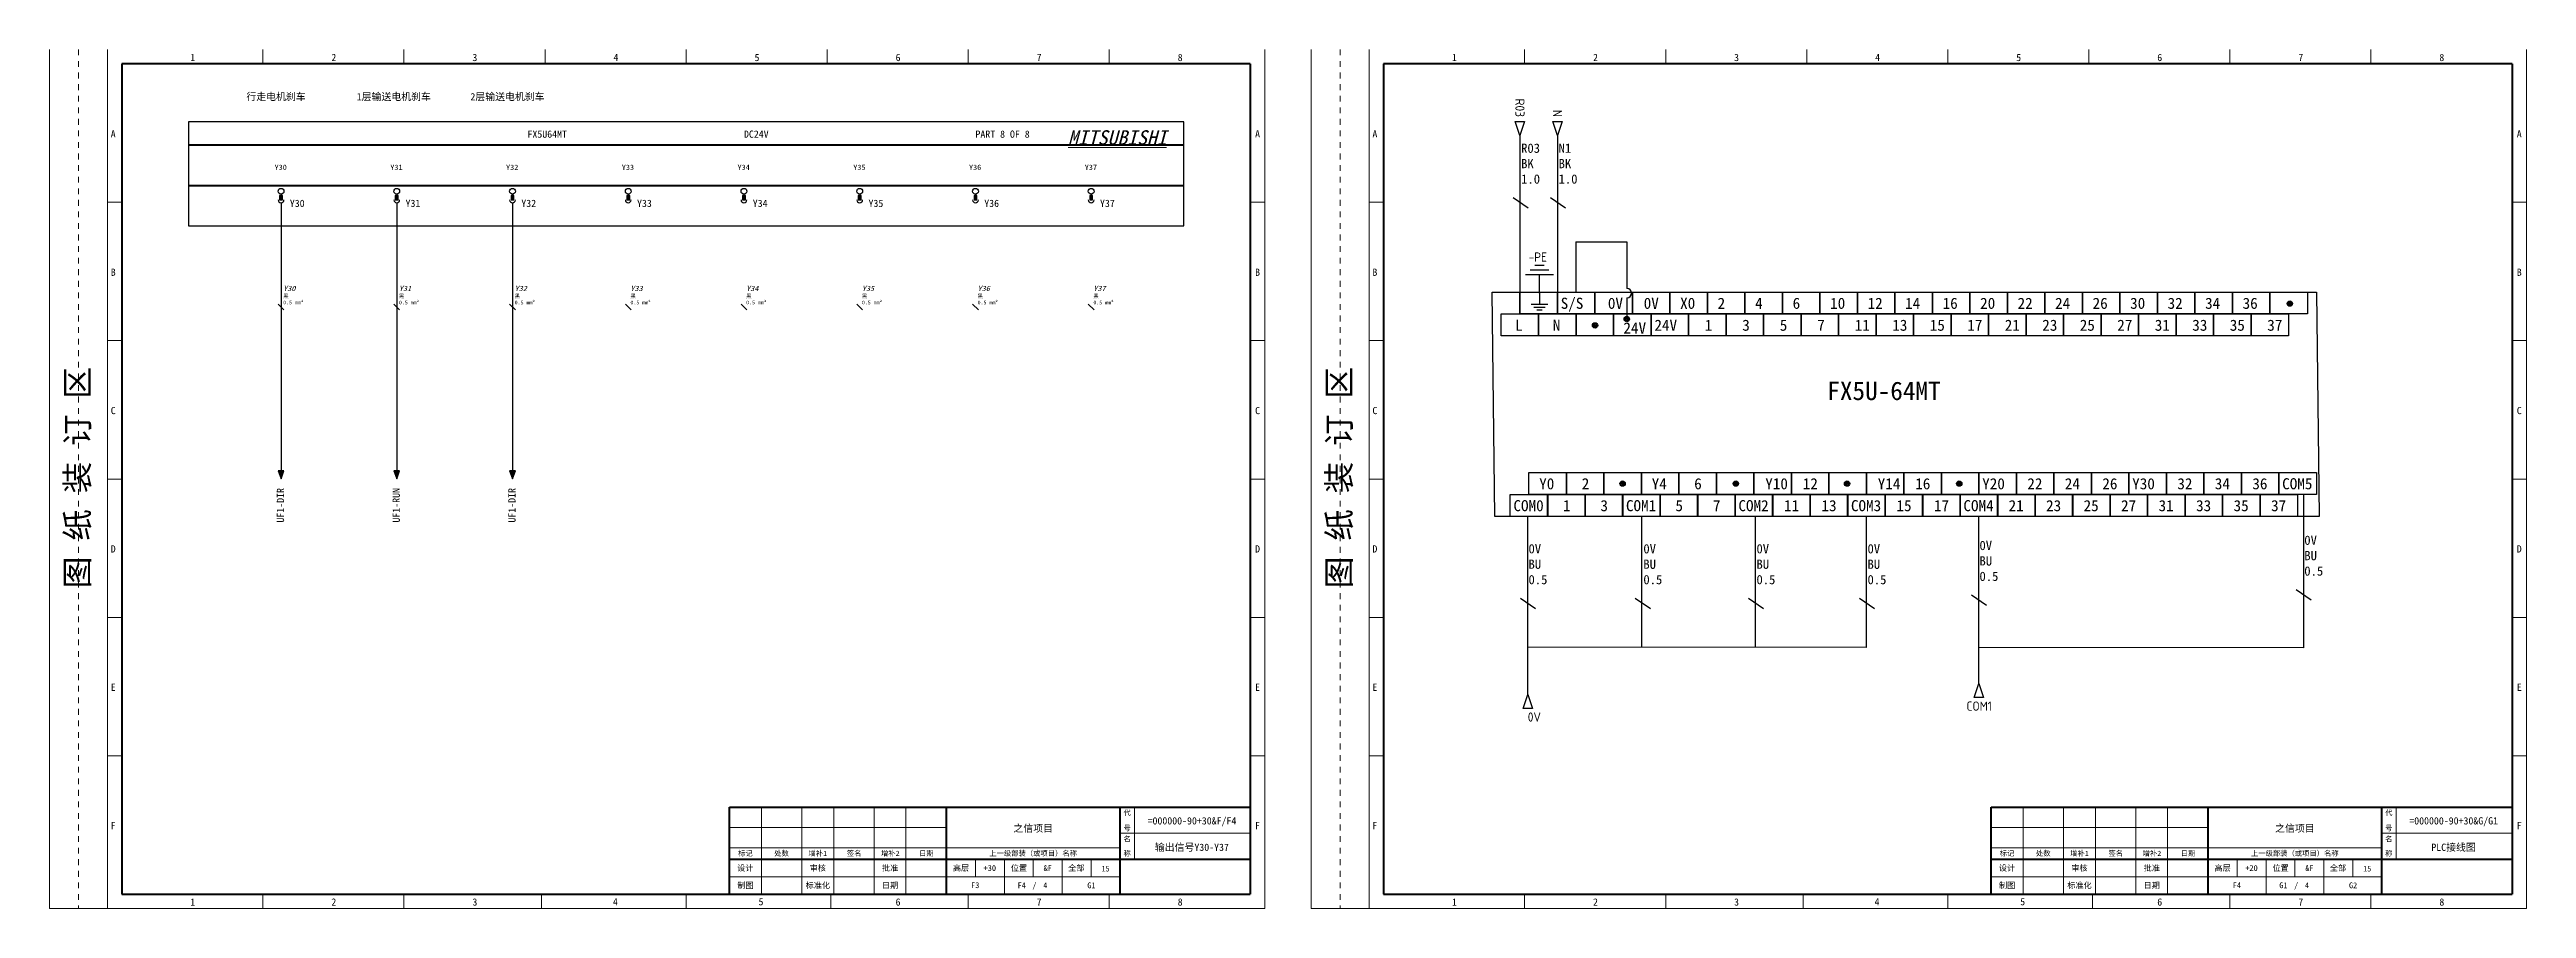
# Model space of a CAD drawing. Header units: millimetres. Extents: x -274 to 12554, y 2463 to 2760.
# Drawn here: x 5485 to 6341, y 2463 to 2760 of the extents above; entities that cross this region are included whole.
import ezdxf
from ezdxf.enums import TextEntityAlignment as Align

# ---------------------------------------------------------------- set-up
doc = ezdxf.new("R2010")
doc.units = ezdxf.units.MM
doc.linetypes.add('EPL_DASH', pattern=[1, 0.5, -0.5])
for name, color, linetype, lineweight in [('EPLAN100', 7, 'Continuous', 5), ('EPLAN108', 5, 'Continuous', 5), ('EPLAN201', 73, 'Continuous', 35), ('EPLAN303', 6, 'Continuous', 25), ('EPLAN306', 6, 'Continuous', 25), ('EPLAN311', 1, 'Continuous', 25), ('EPLAN312', 1, 'Continuous', 25), ('EPLAN403', 5, 'Continuous', 35), ('EPLAN405', 1, 'Continuous', 25), ('EPLAN421', 5, 'Continuous', 35), ('EPLAN426', 251, 'Continuous', 35), ('EPLAN429', 251, 'Continuous', 35), ('EPLAN451', 73, 'Continuous', 35), ('EPLAN452', 73, 'Continuous', 35), ('EPLAN453', 73, 'Continuous', 35)]:
    doc.layers.add(name, color=color, linetype=linetype, lineweight=lineweight)
for name, color, linetype in [('RED_0.5mm^2', 1, 'Continuous'), ('SYMS', 7, 'Continuous'), ('TAGS', 51, 'Continuous'), ('TAN_0.5mm^2', 31, 'Continuous'), ('WHT_0.5mm^2', 7, 'Continuous'), ('WIRENO', 70, 'Continuous'), ('XREF', 7, 'Continuous'), ('YEL_0.5mm^2', 2, 'Continuous'), ('YEL_2.5mm^2', 2, 'Continuous')]:
    doc.layers.add(name, color=color, linetype=linetype)
doc.styles.get("Standard").update_dxf_attribs({"font": ''})
doc.styles.add('WD_IEC', font='ISOCP2.shx', dxfattribs={"width": 0.9, "height": 4, "bigfont": 'gbcbig.shx'})
doc.styles.add('宋体', font='')
doc.styles.add('宋体_I', font='')
doc.styles.get('Standard').set_extended_font_data('SimSun')
doc.styles.get('宋体').set_extended_font_data('宋体')
doc.styles.get('宋体_I').set_extended_font_data('宋体', italic=True)

msp = doc.modelspace()

# ---------------------------------------------------------------- texts
at = {"layer": 'EPLAN108', "color": 5, "style": '宋体'}
msp.add_text('FX5U64MT', height=2.505, dxfattribs=at).set_placement((5656.8, 2731.13), align=Align.MIDDLE_CENTER)
msp.add_text('FX5U64MT', height=2.505, dxfattribs=at).set_placement((5656.8, 2731.13), align=Align.MIDDLE_CENTER)
for s, p in [('DC24V', (5724.8, 2731.13)), ('PART 8 OF 8', (5804.8, 2731.13))]:
    msp.add_text(s, height=2.505, dxfattribs=at).set_placement(p, align=Align.MIDDLE_LEFT)
at = {"layer": 'EPLAN108', "color": 5, "insert": (5836.8, 2727.38), "char_height": 5.01, "attachment_point": 7, "style": '宋体_I'}
msp.add_mtext('\\LMITSUBISHI\\l', dxfattribs=at)
at = {"layer": 'EPLAN201', "color": 4, "style": '宋体'}
for p in [(5490.4, 2612.38), (5926.45, 2612.38)]:
    msp.add_text('图 纸 装 订 区', height=8.016, rotation=90, dxfattribs=at).set_placement(p, align=Align.TOP_CENTER)
for s, height, p in [('代', 1.8, (5857.23, 2496.46)), ('号', 1.8, (5857.23, 2491.2)), ('代', 1.8, (6293.28, 2496.46)), ('号', 1.8, (6293.28, 2491.2)), ('标记', 1.804, (5725.3, 2482.45)), ('处数', 1.804, (5737.79, 2482.45)), ('增补1', 1.804, (5750.32, 2482.45)), ('签名', 1.804, (5762.85, 2482.45)), ('增补2', 1.804, (5775.36, 2482.45)), ('日期', 1.804, (5787.82, 2482.45)), ('上一级部装（或项目）名称', 1.8036, (5824.73, 2482.45)), ('称', 1.8, (5857.23, 2482.44)), ('名', 1.8, (5857.23, 2487.46)), ('标记', 1.804, (6161.35, 2482.45)), ('处数', 1.804, (6173.84, 2482.45)), ('增补1', 1.804, (6186.37, 2482.45)), ('签名', 1.804, (6198.9, 2482.45)), ('增补2', 1.804, (6211.41, 2482.45)), ('日期', 1.804, (6223.87, 2482.45)), ('上一级部装（或项目）名称', 1.8036, (6260.78, 2482.45)), ('称', 1.8, (6293.28, 2482.44)), ('名', 1.8, (6293.28, 2487.46)), ('设计', 2.004, (5725.26, 2477.38)), ('审核', 2.004, (5750.31, 2477.38)), ('批准', 2.004, (5775.32, 2477.38)), ('高层', 2.004, (5799.8, 2477.38)), ('位置', 2.004, (5819.82, 2477.38)), ('全部', 2.004, (5839.66, 2477.38)), ('设计', 2.004, (6161.31, 2477.38)), ('审核', 2.004, (6186.36, 2477.38)), ('批准', 2.004, (6211.37, 2477.38)), ('高层', 2.004, (6235.85, 2477.38)), ('位置', 2.004, (6255.87, 2477.38)), ('全部', 2.004, (6275.71, 2477.38)), ('制图', 2.004, (5725.31, 2471.39)), ('标准化', 2.004, (5750.33, 2471.39)), ('日期', 2.004, (5775.3, 2471.39)), ('/', 2, (5825.2, 2471.41)), ('制图', 2.004, (6161.36, 2471.39)), ('标准化', 2.004, (6186.38, 2471.39)), ('日期', 2.004, (6211.35, 2471.39)), ('/', 2, (6261.26, 2471.41))]:
    msp.add_text(s, height=height, dxfattribs=at).set_placement(p, align=Align.MIDDLE_CENTER)
at = {"layer": 'EPLAN403', "color": 5, "style": '宋体'}
for s, p in [('UF1-DIR', (5564.6, 2596.83)), ('UF1-RUN', (5604.6, 2596.83)), ('UF1-DIR', (5644.6, 2596.83))]:
    msp.add_text(s, height=2.505, rotation=90, dxfattribs=at).set_placement(p, align=Align.MIDDLE_LEFT)
at = {"layer": 'EPLAN405', "color": 1, "style": '宋体'}
for s, height, p in [('黑', 1.3, (5565.56, 2674.11)), ('0.5 mm²', 1.303, (5565.56, 2671.88)), ('黑', 1.3, (5605.56, 2674.11)), ('0.5 mm²', 1.303, (5605.56, 2671.88)), ('黑', 1.3, (5645.56, 2674.11)), ('0.5 mm²', 1.303, (5645.56, 2671.88)), ('黑', 1.3, (5685.56, 2674.11)), ('0.5 mm²', 1.303, (5685.56, 2671.88)), ('黑', 1.3, (5725.56, 2674.11)), ('0.5 mm²', 1.303, (5725.56, 2671.88)), ('黑', 1.3, (5765.56, 2674.11)), ('0.5 mm²', 1.303, (5765.56, 2671.88)), ('黑', 1.3, (5805.56, 2674.11)), ('0.5 mm²', 1.303, (5805.56, 2671.88)), ('黑', 1.3, (5845.56, 2674.11)), ('0.5 mm²', 1.303, (5845.56, 2671.88))]:
    msp.add_text(s, height=height, dxfattribs=at).set_placement(p, align=Align.BOTTOM_LEFT)
at = {"layer": 'EPLAN405', "color": 2, "style": '宋体_I'}
for s, p in [('Y30', (5565.56, 2676.33)), ('Y31', (5605.56, 2676.33)), ('Y32', (5645.56, 2676.33)), ('Y33', (5685.56, 2676.33)), ('Y34', (5725.56, 2676.33)), ('Y35', (5765.56, 2676.33)), ('Y36', (5805.56, 2676.33)), ('Y37', (5845.56, 2676.33))]:
    msp.add_text(s, height=1.804, dxfattribs=at).set_placement(p, align=Align.BOTTOM_LEFT)
at = {"layer": 'EPLAN421', "color": 5, "style": '宋体'}
for s, p in [('Y30', (5567.84, 2705.2)), ('Y31', (5607.84, 2705.2)), ('Y32', (5647.84, 2705.2)), ('Y33', (5687.84, 2705.2)), ('Y34', (5727.84, 2705.2)), ('Y35', (5767.84, 2705.2)), ('Y36', (5807.84, 2705.2)), ('Y37', (5847.84, 2705.2))]:
    msp.add_text(s, height=2.505, dxfattribs=at).set_placement(p, align=Align.BOTTOM_LEFT)
at = {"layer": 'EPLAN426', "color": 251, "style": '宋体'}
for s, p in [('Y30', (5564.69, 2718.22)), ('Y31', (5604.69, 2718.22)), ('Y32', (5644.69, 2718.22)), ('Y33', (5684.69, 2718.22)), ('Y34', (5724.69, 2718.22)), ('Y35', (5764.69, 2718.22)), ('Y36', (5804.69, 2718.22)), ('Y37', (5844.69, 2718.22))]:
    msp.add_text(s, height=1.804, dxfattribs=at).set_placement(p, align=Align.BOTTOM_CENTER)
at = {"layer": 'EPLAN429', "color": 6, "style": '宋体'}
for s, p in [('行走电机刹车', (5563.07, 2744.08)), ('1层输送电机刹车', (5603.78, 2744.08)), ('2层输送电机刹车', (5643.07, 2744.08))]:
    msp.add_text(s, height=2.505, dxfattribs=at).set_placement(p, align=Align.MIDDLE_CENTER)
at = {"layer": 'EPLAN451', "color": 4, "style": '宋体'}
for p in [(5824.76, 2491.1), (6260.81, 2491.1)]:
    msp.add_text('之信项目', height=2.505, dxfattribs=at).set_placement(p, align=Align.MIDDLE_CENTER)
at = {"layer": 'EPLAN452', "color": 4, "style": '宋体'}
for s, height, p in [('=000000-90+30&F/F4', 2.505, (5879.63, 2493.69)), ('=000000-90+30&G/G1', 2.505, (6315.68, 2493.69)), ('输出信号Y30-Y37', 2.505, (5879.6, 2484.55)), ('PLC接线图', 2.505, (6315.65, 2484.55)), ('+30', 2.004, (5809.77, 2477.38)), ('&F', 2.004, (5829.78, 2477.38)), ('15', 2.004, (5849.77, 2477.18)), ('+20', 2.004, (6245.82, 2477.38)), ('&F', 2.004, (6265.83, 2477.38)), ('15', 2.004, (6285.82, 2477.18)), ('F3', 2.004, (5804.73, 2471.44)), ('G1', 2.004, (5844.88, 2471.4)), ('F4', 2.004, (6240.78, 2471.44)), ('G2', 2.004, (6280.93, 2471.4))]:
    msp.add_text(s, height=height, dxfattribs=at).set_placement(p, align=Align.MIDDLE_CENTER)
for s, p in [('F4', (5822.23, 2471.41)), ('G1', (6258.28, 2471.41))]:
    msp.add_text(s, height=2.004, dxfattribs=at).set_placement(p, align=Align.MIDDLE_RIGHT)
for p in [(5828.24, 2471.41), (6264.29, 2471.41)]:
    msp.add_text('4', height=2, dxfattribs=at).set_placement(p, align=Align.MIDDLE_LEFT)
at = {"layer": 'EPLAN453', "color": 4, "style": '宋体'}
for s, p in [('1', (5534.3, 2757.63)), ('2', (5583.05, 2757.63)), ('3', (5631.8, 2757.63)), ('4', (5680.55, 2757.63)), ('5', (5729.3, 2757.63)), ('6', (5778.05, 2757.63)), ('7', (5826.8, 2757.63)), ('8', (5875.55, 2757.63)), ('1', (5970.35, 2757.63)), ('2', (6019.1, 2757.63)), ('3', (6067.85, 2757.63)), ('4', (6116.6, 2757.63)), ('5', (6165.35, 2757.63)), ('6', (6214.1, 2757.63)), ('7', (6262.85, 2757.63)), ('8', (6311.6, 2757.63)), ('A', (5506.8, 2731.22)), ('A', (5902.3, 2731.22)), ('A', (5942.85, 2731.22)), ('A', (6338.35, 2731.22)), ('B', (5506.8, 2683.38)), ('B', (5902.3, 2683.38)), ('B', (5942.85, 2683.38)), ('B', (6338.35, 2683.38)), ('C', (5506.8, 2635.55)), ('C', (5902.3, 2635.55)), ('C', (5942.85, 2635.55)), ('C', (6338.35, 2635.55)), ('D', (5506.8, 2587.72)), ('D', (5902.3, 2587.72)), ('D', (5942.85, 2587.72)), ('D', (6338.35, 2587.72)), ('E', (5506.8, 2539.88)), ('E', (5902.3, 2539.88)), ('E', (5942.85, 2539.88)), ('E', (6338.35, 2539.88)), ('F', (5506.8, 2492.05)), ('F', (5902.3, 2492.05)), ('F', (5942.85, 2492.05)), ('F', (6338.35, 2492.05)), ('1', (5534.3, 2465.63)), ('2', (5583.05, 2465.63)), ('3', (5631.8, 2465.63)), ('4', (5680.35, 2465.67)), ('5', (5730.69, 2465.74)), ('6', (5778.05, 2465.63)), ('7', (5826.8, 2465.63)), ('8', (5875.55, 2465.63)), ('1', (5970.35, 2465.63)), ('2', (6019.1, 2465.63)), ('3', (6067.85, 2465.63)), ('4', (6116.4, 2465.67)), ('5', (6166.74, 2465.74)), ('6', (6214.1, 2465.63)), ('7', (6262.85, 2465.63)), ('8', (6311.6, 2465.63))]:
    msp.add_text(s, height=2.5, dxfattribs=at).set_placement(p, align=Align.MIDDLE_CENTER)
at = {"layer": 'WIRENO', "color": 0, "attachment_point": 1}
for s, insert, char_height, width in [('{\\fSimSun|b0|i0|c134|p2;R03\\PBK\\P1.0}', (5993.39, 2727.87), 3.2, 3.2), ('{\\fSimSun|b0|i0|c134|p2;N1\\PBK\\P1.0}', (6006.35, 2727.87), 3.2, 3.2), ('{\\fSimSun|b0|i0|c134|p2;S/S}', (6007.07, 2674.56), 3.84, 4.8), ('{\\fSimSun|b0|i0|c134|p2;0V}', (6023.37, 2674.56), 3.84, 4.8), ('{\\fSimSun|b0|i0|c134|p2;0V}', (6035.75, 2674.56), 3.84, 4.8), ('{\\fSimSun|b0|i0|c134|p2;X0}', (6048.34, 2674.56), 3.84, 4.8), ('{\\fSimSun|b0|i0|c134|p2;2}', (6061.3, 2674.56), 3.84, 4.8), ('{\\fSimSun|b0|i0|c134|p2;4}', (6074.26, 2674.56), 3.84, 4.8), ('{\\fSimSun|b0|i0|c134|p2;6}', (6087.22, 2674.56), 3.84, 4.8), ('{\\fSimSun|b0|i0|c134|p2;10}', (6100.18, 2674.56), 3.84, 4.8), ('{\\fSimSun|b0|i0|c134|p2;12}', (6113.14, 2674.56), 3.84, 4.8), ('{\\fSimSun|b0|i0|c134|p2;14}', (6126.1, 2674.56), 3.84, 4.8), ('{\\fSimSun|b0|i0|c134|p2;16}', (6139.06, 2674.56), 3.84, 4.8), ('{\\fSimSun|b0|i0|c134|p2;20}', (6152.02, 2674.56), 3.84, 4.8), ('{\\fSimSun|b0|i0|c134|p2;22}', (6164.98, 2674.56), 3.84, 4.8), ('{\\fSimSun|b0|i0|c134|p2;24}', (6177.94, 2674.56), 3.84, 4.8), ('{\\fSimSun|b0|i0|c134|p2;26}', (6190.9, 2674.56), 3.84, 4.8), ('{\\fSimSun|b0|i0|c134|p2;30}', (6203.86, 2674.56), 3.84, 4.8), ('{\\fSimSun|b0|i0|c134|p2;32}', (6216.82, 2674.56), 3.84, 4.8), ('{\\fSimSun|b0|i0|c134|p2;34}', (6229.78, 2674.56), 3.84, 4.8), ('{\\fSimSun|b0|i0|c134|p2;36}', (6242.74, 2674.56), 3.84, 4.8), ('{\\fSimSun|b0|i0|c134|p2;L}', (5991.36, 2666.98), 3.84, 4.8), ('{\\fSimSun|b0|i0|c134|p2;N}', (6004.32, 2666.98), 3.84, 4.8), ('{\\fSimSun|b0|i0|c134|p2;24V}', (6028.74, 2666.02), 3.84, 4.8), ('{\\fSimSun|b0|i0|c134|p2;24V}', (6039.46, 2666.98), 3.84, 4.8), ('{\\fSimSun|b0|i0|c134|p2;1}', (6056.86, 2666.98), 3.84, 4.8), ('{\\fSimSun|b0|i0|c134|p2;3}', (6069.82, 2666.98), 3.84, 4.8), ('{\\fSimSun|b0|i0|c134|p2;5}', (6082.78, 2666.98), 3.84, 4.8), ('{\\fSimSun|b0|i0|c134|p2;7}', (6095.74, 2666.98), 3.84, 4.8), ('{\\fSimSun|b0|i0|c134|p2;11}', (6108.7, 2666.98), 3.84, 4.8), ('{\\fSimSun|b0|i0|c134|p2;13}', (6121.66, 2666.98), 3.84, 4.8), ('{\\fSimSun|b0|i0|c134|p2;15}', (6134.62, 2666.98), 3.84, 4.8), ('{\\fSimSun|b0|i0|c134|p2;17}', (6147.58, 2666.98), 3.84, 4.8), ('{\\fSimSun|b0|i0|c134|p2;21}', (6160.54, 2666.98), 3.84, 4.8), ('{\\fSimSun|b0|i0|c134|p2;23}', (6173.5, 2666.98), 3.84, 4.8), ('{\\fSimSun|b0|i0|c134|p2;25}', (6186.46, 2666.98), 3.84, 4.8), ('{\\fSimSun|b0|i0|c134|p2;27}', (6199.42, 2666.98), 3.84, 4.8), ('{\\fSimSun|b0|i0|c134|p2;31}', (6212.38, 2666.98), 3.84, 4.8), ('{\\fSimSun|b0|i0|c134|p2;33}', (6225.34, 2666.98), 3.84, 4.8), ('{\\fSimSun|b0|i0|c134|p2;35}', (6238.3, 2666.98), 3.84, 4.8), ('{\\fSimSun|b0|i0|c134|p2;37}', (6251.26, 2666.98), 3.84, 4.8), ('{\\fSimSun|b0|i0|c134|p2;FX5U-64MT}', (6099.2, 2645.57), 6.4, 4.8), ('{\\fSimSun|b0|i0|c134|p2;Y0}', (5999.64, 2612.17), 3.84, 4.8), ('{\\fSimSun|b0|i0|c134|p2;2}', (6014.33, 2612.17), 3.84, 4.8), ('{\\fSimSun|b0|i0|c134|p2;Y4}', (6038.52, 2612.17), 3.84, 4.8), ('{\\fSimSun|b0|i0|c134|p2;6}', (6053.21, 2612.17), 3.84, 4.8), ('{\\fSimSun|b0|i0|c134|p2;Y10}', (6077.76, 2612.17), 3.84, 4.8), ('{\\fSimSun|b0|i0|c134|p2;12}', (6090.72, 2612.17), 3.84, 4.8), ('{\\fSimSun|b0|i0|c134|p2;Y14}', (6116.64, 2612.17), 3.84, 4.8), ('{\\fSimSun|b0|i0|c134|p2;16}', (6129.6, 2612.17), 3.84, 4.8), ('{\\fSimSun|b0|i0|c134|p2;Y20}', (6152.74, 2612.17), 3.84, 4.8), ('{\\fSimSun|b0|i0|c134|p2;22}', (6168.34, 2612.17), 3.84, 4.8), ('{\\fSimSun|b0|i0|c134|p2;24}', (6181.3, 2612.17), 3.84, 4.8), ('{\\fSimSun|b0|i0|c134|p2;26}', (6194.26, 2612.17), 3.84, 4.8), ('{\\fSimSun|b0|i0|c134|p2;Y30}', (6204.58, 2612.17), 3.84, 4.8), ('{\\fSimSun|b0|i0|c134|p2;32}', (6220.18, 2612.17), 3.84, 4.8), ('{\\fSimSun|b0|i0|c134|p2;34}', (6233.14, 2612.17), 3.84, 4.8), ('{\\fSimSun|b0|i0|c134|p2;36}', (6246.1, 2612.17), 3.84, 4.8), ('{\\fSimSun|b0|i0|c134|p2;COM5}', (6256.42, 2612.17), 3.84, 4.8), ('{\\fSimSun|b0|i0|c134|p2;COM0}', (5990.74, 2604.59), 3.84, 4.8), ('{\\fSimSun|b0|i0|c134|p2;1}', (6007.84, 2604.59), 3.84, 4.8), ('{\\fSimSun|b0|i0|c134|p2;3}', (6020.8, 2604.59), 3.84, 4.8), ('{\\fSimSun|b0|i0|c134|p2;COM1}', (6029.62, 2604.59), 3.84, 4.8), ('{\\fSimSun|b0|i0|c134|p2;5}', (6046.72, 2604.59), 3.84, 4.8), ('{\\fSimSun|b0|i0|c134|p2;7}', (6059.68, 2604.59), 3.84, 4.8), ('{\\fSimSun|b0|i0|c134|p2;COM2}', (6068.5, 2604.59), 3.84, 4.8), ('{\\fSimSun|b0|i0|c134|p2;11}', (6084.23, 2604.59), 3.84, 4.8), ('{\\fSimSun|b0|i0|c134|p2;13}', (6097.19, 2604.59), 3.84, 4.8), ('{\\fSimSun|b0|i0|c134|p2;COM3}', (6107.38, 2604.59), 3.84, 4.8), ('{\\fSimSun|b0|i0|c134|p2;15}', (6123.11, 2604.59), 3.84, 4.8), ('{\\fSimSun|b0|i0|c134|p2;17}', (6136.07, 2604.59), 3.84, 4.8), ('{\\fSimSun|b0|i0|c134|p2;COM4}', (6146.26, 2604.59), 3.84, 4.8), ('{\\fSimSun|b0|i0|c134|p2;21}', (6161.86, 2604.59), 3.84, 4.8), ('{\\fSimSun|b0|i0|c134|p2;23}', (6174.82, 2604.59), 3.84, 4.8), ('{\\fSimSun|b0|i0|c134|p2;25}', (6187.78, 2604.59), 3.84, 4.8), ('{\\fSimSun|b0|i0|c134|p2;27}', (6200.74, 2604.59), 3.84, 4.8), ('{\\fSimSun|b0|i0|c134|p2;31}', (6213.7, 2604.59), 3.84, 4.8), ('{\\fSimSun|b0|i0|c134|p2;33}', (6226.66, 2604.59), 3.84, 4.8), ('{\\fSimSun|b0|i0|c134|p2;35}', (6239.62, 2604.59), 3.84, 4.8), ('{\\fSimSun|b0|i0|c134|p2;37}', (6252.58, 2604.59), 3.84, 4.8), ('{\\fSimSun|b0|i0|c134|p2;0V\\PBU\\P0.5}', (5995.94, 2589.37), 3.2, 3.2), ('{\\fSimSun|b0|i0|c134|p2;0V\\PBU\\P0.5}', (6035.64, 2589.37), 3.2, 3.2), ('{\\fSimSun|b0|i0|c134|p2;0V\\PBU\\P0.5}', (6074.73, 2589.37), 3.2, 3.2), ('{\\fSimSun|b0|i0|c134|p2;0V\\PBU\\P0.5}', (6113.11, 2589.36), 3.2, 3.2), ('{\\fSimSun|b0|i0|c134|p2;0V\\PBU\\P0.5}', (6151.8, 2590.51), 3.2, 3.2), ('{\\fSimSun|b0|i0|c134|p2;0V\\PBU\\P0.5}', (6264.07, 2592.33), 3.2, 3.2)]:
    msp.add_mtext(s, dxfattribs=dict(at, insert=insert, char_height=char_height, width=width))

# ---------------------------------------------------------------- blocks, each defined once
blk = doc.blocks.new('VGND2')
for p, q in [((0, 0), (0, -5)), ((-3.75, -5), (3.75, -5)), ((-2.5, -6.25), (2.5, -6.25)), ((-1.25, -7.5), (1.25, -7.5))]:
    blk.add_line(p, q)
at = {"style": 'WD_IEC'}
for tag, p in [('INST', (-5.25, 2.75)), ('LOC', (-5.25, -0.75)), ('TAG1', (-5.25, -4.25))]:
    blk.add_attdef(tag, text='', height=2.5, dxfattribs=at).set_placement(p, align=Align.RIGHT)
at = {"style": 'WD_IEC', "flags": 1}
blk.add_attdef('X2TERM01', (0, 0), '', height=0.32, dxfattribs=at)
blk = doc.blocks.new('wddot')
for radius in [0.72, 0.449, 0.223]:
    blk.add_circle((0, 0), radius)
blk = doc.blocks.new('HA1D3')
blk.add_lwpolyline([(0, 0), (-3.75, -1.25), (-3.75, 1.25)], close=True)
at = {"style": 'WD_IEC'}
blk.add_attdef('XREF', text='', height=2.5, dxfattribs=at).set_placement((-5, 0), align=Align.MIDDLE_RIGHT)
at = {"style": 'WD_IEC', "flags": 1}
blk.add_attdef('SIGCODE', text='', height=1, dxfattribs=at).set_placement((-2.5, 1.8), align=Align.RIGHT)
at = {"style": 'WD_IEC'}
for tag, p, height, flags in [('X1TERM01', (0, 0), 0.32, 1), ('WIRENO', (1.25, 1), 2.5, 8)]:
    blk.add_attdef(tag, p, '', height=height, dxfattribs=dict(at, flags=flags))
blk.add_attdef('DESC1', text='', height=2.5, dxfattribs=at).set_placement((1.25, -1), align=Align.TOP_LEFT)

# ---------------------------------------------------------------- hatches: boundary and pattern name
at = {"layer": 'EPLAN303', "linetype": 'Continuous', "lineweight": 25, "ltscale": 4}
for points in [[(5564.3, 2708.38), (5565.3, 2708.38), (5565.3, 2709.88), (5564.3, 2709.88)], [(5604.3, 2708.38), (5605.3, 2708.38), (5605.3, 2709.88), (5604.3, 2709.88)], [(5644.3, 2708.38), (5645.3, 2708.38), (5645.3, 2709.88), (5644.3, 2709.88)], [(5684.3, 2708.38), (5685.3, 2708.38), (5685.3, 2709.88), (5684.3, 2709.88)], [(5724.3, 2708.38), (5725.3, 2708.38), (5725.3, 2709.88), (5724.3, 2709.88)], [(5764.3, 2708.38), (5765.3, 2708.38), (5765.3, 2709.88), (5764.3, 2709.88)], [(5804.3, 2708.38), (5805.3, 2708.38), (5805.3, 2709.88), (5804.3, 2709.88)], [(5844.3, 2708.38), (5845.3, 2708.38), (5845.3, 2709.88), (5844.3, 2709.88)]]:
    msp.add_hatch(color=6, dxfattribs=at).paths.add_polyline_path(points, flags=0)
at = {"layer": 'EPLAN311', "linetype": 'Continuous', "lineweight": 25, "ltscale": 4}
for points in [[(5563.8, 2614.74), (5564.8, 2611.99), (5565.8, 2614.74)], [(5603.8, 2614.74), (5604.8, 2611.99), (5605.8, 2614.74)], [(5643.8, 2614.74), (5644.8, 2611.99), (5645.8, 2614.74)]]:
    msp.add_hatch(color=1, dxfattribs=at).paths.add_polyline_path(points, flags=0)

# ---------------------------------------------------------------- linework, layer by layer
at = {"color": 5}
for p, q in [((5564.8, 2707.38), (5564.8, 2615.99)), ((5604.8, 2707.38), (5604.8, 2615.99)), ((5644.8, 2707.38), (5644.8, 2615.99))]:
    msp.add_line(p, q, dxfattribs=at)
at = {"color": 0}
for p, q in [((5990.59, 2709.18), (5995.79, 2705.66)), ((6003.55, 2709.18), (6008.75, 2705.66)), ((6012.27, 2693.94), (6029.95, 2693.94)), ((6029.95, 2693.94), (6029.95, 2677.8)), ((6029.95, 2674.55), (6029.95, 2667.24)), ((6203.44, 2614.14), (6203.44, 2606.55)), ((6203.44, 2606.55), (6209.93, 2606.55)), ((6209.93, 2606.55), (6209.93, 2598.96)), ((5993.14, 2570.67), (5998.35, 2567.16)), ((6032.84, 2570.67), (6038.05, 2567.16)), ((6071.93, 2570.67), (6077.14, 2567.16)), ((6110.31, 2570.67), (6115.52, 2567.16)), ((6149, 2571.82), (6154.21, 2568.3)), ((6261.27, 2573.63), (6266.47, 2570.12))]:
    msp.add_line(p, q, dxfattribs=at)
for p, q in [((6112.72, 2553.66), (5995.74, 2553.79)), ((6263.87, 2553.54), (6151.6, 2553.66))]:
    msp.add_line(p, q)
for points in [[(5983.37, 2676.53), (6268.25, 2676.53), (6269.24, 2598.96), (5984.36, 2598.96)], [(5992.97, 2676.53), (6005.93, 2676.53), (6005.93, 2668.94), (5992.97, 2668.94)], [(6005.93, 2676.53), (6018.89, 2676.53), (6018.89, 2668.94), (6005.93, 2668.94)], [(6018.89, 2676.53), (6031.85, 2676.53), (6031.85, 2668.94), (6018.89, 2668.94)], [(6031.85, 2676.53), (6044.81, 2676.53), (6044.81, 2668.94), (6031.85, 2668.94)], [(6044.81, 2676.53), (6057.77, 2676.53), (6057.77, 2668.94), (6044.81, 2668.94)], [(6057.77, 2676.53), (6070.73, 2676.53), (6070.73, 2668.94), (6057.77, 2668.94)], [(6070.73, 2676.53), (6083.69, 2676.53), (6083.69, 2668.94), (6070.73, 2668.94)], [(6083.69, 2676.53), (6096.65, 2676.53), (6096.65, 2668.94), (6083.69, 2668.94)], [(6096.65, 2676.53), (6109.61, 2676.53), (6109.61, 2668.94), (6096.65, 2668.94)], [(6109.61, 2676.53), (6122.57, 2676.53), (6122.57, 2668.94), (6109.61, 2668.94)], [(6122.57, 2676.53), (6135.53, 2676.53), (6135.53, 2668.94), (6122.57, 2668.94)], [(6135.53, 2676.53), (6148.49, 2676.53), (6148.49, 2668.94), (6135.53, 2668.94)], [(6148.49, 2676.53), (6161.45, 2676.53), (6161.45, 2668.94), (6148.49, 2668.94)], [(6161.45, 2676.53), (6174.41, 2676.53), (6174.41, 2668.94), (6161.45, 2668.94)], [(6174.41, 2676.53), (6187.37, 2676.53), (6187.37, 2668.94), (6174.41, 2668.94)], [(6187.37, 2676.53), (6200.33, 2676.53), (6200.33, 2668.94), (6187.37, 2668.94)], [(6200.33, 2676.53), (6213.29, 2676.53), (6213.29, 2668.94), (6200.33, 2668.94)], [(6213.29, 2676.53), (6226.25, 2676.53), (6226.25, 2668.94), (6213.29, 2668.94)], [(6226.25, 2676.53), (6239.21, 2676.53), (6239.21, 2668.94), (6226.25, 2668.94)], [(6239.21, 2676.53), (6252.17, 2676.53), (6252.17, 2668.94), (6239.21, 2668.94)], [(6252.17, 2676.53), (6265.13, 2676.53), (6265.13, 2668.94), (6252.17, 2668.94)], [(5986.48, 2668.94), (5999.45, 2668.94), (5999.45, 2661.35), (5986.48, 2661.35)], [(5999.44, 2668.94), (6012.41, 2668.94), (6012.41, 2661.35), (5999.44, 2661.35)], [(6012.4, 2668.94), (6025.37, 2668.94), (6025.37, 2661.35), (6012.4, 2661.35)], [(6025.36, 2668.94), (6038.33, 2668.94), (6038.33, 2661.35), (6025.36, 2661.35)], [(6038.32, 2668.94), (6051.29, 2668.94), (6051.29, 2661.35), (6038.32, 2661.35)], [(6051.28, 2668.94), (6064.25, 2668.94), (6064.25, 2661.35), (6051.28, 2661.35)], [(6064.24, 2668.94), (6077.21, 2668.94), (6077.21, 2661.35), (6064.24, 2661.35)], [(6077.2, 2668.94), (6090.17, 2668.94), (6090.17, 2661.35), (6077.2, 2661.35)], [(6090.16, 2668.94), (6103.13, 2668.94), (6103.13, 2661.35), (6090.16, 2661.35)], [(6103.12, 2668.94), (6116.09, 2668.94), (6116.09, 2661.35), (6103.12, 2661.35)], [(6116.08, 2668.94), (6129.05, 2668.94), (6129.05, 2661.35), (6116.08, 2661.35)], [(6129.04, 2668.94), (6142.01, 2668.94), (6142.01, 2661.35), (6129.04, 2661.35)], [(6142, 2668.94), (6154.97, 2668.94), (6154.97, 2661.35), (6142, 2661.35)], [(6154.96, 2668.94), (6167.93, 2668.94), (6167.93, 2661.35), (6154.96, 2661.35)], [(6167.92, 2668.94), (6180.89, 2668.94), (6180.89, 2661.35), (6167.92, 2661.35)], [(6180.88, 2668.94), (6193.85, 2668.94), (6193.85, 2661.35), (6180.88, 2661.35)], [(6193.84, 2668.94), (6206.81, 2668.94), (6206.81, 2661.35), (6193.84, 2661.35)], [(6206.8, 2668.94), (6219.77, 2668.94), (6219.77, 2661.35), (6206.8, 2661.35)], [(6219.76, 2668.94), (6232.73, 2668.94), (6232.73, 2661.35), (6219.76, 2661.35)], [(6232.72, 2668.94), (6245.69, 2668.94), (6245.69, 2661.35), (6232.72, 2661.35)], [(6245.68, 2668.94), (6258.65, 2668.94), (6258.65, 2661.35), (6245.68, 2661.35)], [(5996.08, 2614.14), (6009.05, 2614.14), (6009.05, 2606.55), (5996.08, 2606.55)], [(6009.04, 2614.14), (6022.01, 2614.14), (6022.01, 2606.55), (6009.04, 2606.55)], [(6022, 2614.14), (6034.97, 2614.14), (6034.97, 2606.55), (6022, 2606.55)], [(6034.96, 2614.14), (6047.93, 2614.14), (6047.93, 2606.55), (6034.96, 2606.55)], [(6047.92, 2614.14), (6060.89, 2614.14), (6060.89, 2606.55), (6047.92, 2606.55)], [(6060.88, 2614.14), (6073.85, 2614.14), (6073.85, 2606.55), (6060.88, 2606.55)], [(6073.84, 2614.14), (6086.81, 2614.14), (6086.81, 2606.55), (6073.84, 2606.55)], [(6086.8, 2614.14), (6099.77, 2614.14), (6099.77, 2606.55), (6086.8, 2606.55)], [(6099.76, 2614.14), (6112.73, 2614.14), (6112.73, 2606.55), (6099.76, 2606.55)], [(6112.72, 2614.14), (6125.69, 2614.14), (6125.69, 2606.55), (6112.72, 2606.55)], [(6125.68, 2614.14), (6138.65, 2614.14), (6138.65, 2606.55), (6125.68, 2606.55)], [(6138.64, 2614.14), (6151.61, 2614.14), (6151.61, 2606.55), (6138.64, 2606.55)], [(6151.6, 2614.14), (6164.57, 2614.14), (6164.57, 2606.55), (6151.6, 2606.55)], [(6164.56, 2614.14), (6177.53, 2614.14), (6177.53, 2606.55), (6164.56, 2606.55)], [(6177.52, 2614.14), (6190.49, 2614.14), (6190.49, 2606.55), (6177.52, 2606.55)], [(6190.48, 2614.14), (6203.45, 2614.14), (6203.45, 2606.55), (6190.48, 2606.55)], [(6203.44, 2614.14), (6216.41, 2614.14), (6216.41, 2606.55), (6203.44, 2606.55)], [(6216.4, 2614.14), (6229.37, 2614.14), (6229.37, 2606.55), (6216.4, 2606.55)], [(6229.36, 2614.14), (6242.33, 2614.14), (6242.33, 2606.55), (6229.36, 2606.55)], [(6242.32, 2614.14), (6255.29, 2614.14), (6255.29, 2606.55), (6242.32, 2606.55)], [(6255.28, 2614.14), (6268.25, 2614.14), (6268.25, 2606.55), (6255.28, 2606.55)], [(5989.6, 2606.55), (6002.57, 2606.55), (6002.57, 2598.96), (5989.6, 2598.96)], [(6002.56, 2606.55), (6015.53, 2606.55), (6015.53, 2598.96), (6002.56, 2598.96)], [(6015.52, 2606.55), (6028.49, 2606.55), (6028.49, 2598.96), (6015.52, 2598.96)], [(6028.48, 2606.55), (6041.45, 2606.55), (6041.45, 2598.96), (6028.48, 2598.96)], [(6041.44, 2606.55), (6054.41, 2606.55), (6054.41, 2598.96), (6041.44, 2598.96)], [(6054.4, 2606.55), (6067.37, 2606.55), (6067.37, 2598.96), (6054.4, 2598.96)], [(6067.36, 2606.55), (6080.33, 2606.55), (6080.33, 2598.96), (6067.36, 2598.96)], [(6080.32, 2606.55), (6093.29, 2606.55), (6093.29, 2598.96), (6080.32, 2598.96)], [(6093.28, 2606.55), (6106.25, 2606.55), (6106.25, 2598.96), (6093.28, 2598.96)], [(6106.24, 2606.55), (6119.21, 2606.55), (6119.21, 2598.96), (6106.24, 2598.96)], [(6119.2, 2606.55), (6132.17, 2606.55), (6132.17, 2598.96), (6119.2, 2598.96)], [(6132.16, 2606.55), (6145.13, 2606.55), (6145.13, 2598.96), (6132.16, 2598.96)], [(6145.12, 2606.55), (6158.09, 2606.55), (6158.09, 2598.96), (6145.12, 2598.96)], [(6158.08, 2606.55), (6171.05, 2606.55), (6171.05, 2598.96), (6158.08, 2598.96)], [(6171.04, 2606.55), (6184.01, 2606.55), (6184.01, 2598.96), (6171.04, 2598.96)], [(6184, 2606.55), (6196.97, 2606.55), (6196.97, 2598.96), (6184, 2598.96)], [(6196.96, 2606.55), (6209.93, 2606.55), (6209.93, 2598.96), (6196.96, 2598.96)], [(6209.92, 2606.55), (6222.89, 2606.55), (6222.89, 2598.96), (6209.92, 2598.96)], [(6222.88, 2606.55), (6235.85, 2606.55), (6235.85, 2598.96), (6222.88, 2598.96)], [(6235.84, 2606.55), (6248.81, 2606.55), (6248.81, 2598.96), (6235.84, 2598.96)], [(6248.8, 2606.55), (6261.77, 2606.55), (6261.77, 2598.96), (6248.8, 2598.96)]]:
    msp.add_lwpolyline(points, close=True, dxfattribs=at)
at = {"layer": 'EPLAN100', "color": 6, "linetype": 'Continuous', "lineweight": 50, "ltscale": 4}
for p, q in [((5532.8, 2727.38), (5876.8, 2727.38)), ((5532.8, 2713.38), (5876.8, 2713.38))]:
    msp.add_line(p, q, dxfattribs=at)
at = {"layer": 'EPLAN201', "color": 4, "linetype": 'Continuous', "lineweight": 20, "ltscale": 12}
for p, q in [((5484.8, 2463.38), (5484.8, 2760.38)), ((5558.55, 2760.38), (5558.55, 2755.38)), ((5607.3, 2760.38), (5607.3, 2755.38)), ((5656.05, 2760.38), (5656.05, 2755.38)), ((5704.8, 2755.38), (5704.8, 2760.38)), ((5753.55, 2760.38), (5753.55, 2755.38)), ((5802.3, 2760.38), (5802.3, 2755.38)), ((5851.05, 2760.38), (5851.05, 2755.38)), ((5904.8, 2760.38), (5904.8, 2463.38)), ((5920.85, 2463.38), (5920.85, 2760.38)), ((5994.6, 2760.38), (5994.6, 2755.38)), ((6043.35, 2760.38), (6043.35, 2755.38)), ((6092.1, 2760.38), (6092.1, 2755.38)), ((6140.85, 2755.38), (6140.85, 2760.38)), ((6189.6, 2760.38), (6189.6, 2755.38)), ((6238.35, 2760.38), (6238.35, 2755.38)), ((6287.1, 2760.38), (6287.1, 2755.38)), ((6340.85, 2760.38), (6340.85, 2463.38)), ((5504.8, 2707.55), (5509.8, 2707.55)), ((5899.8, 2707.55), (5904.8, 2707.55)), ((5940.85, 2707.55), (5945.85, 2707.55)), ((6335.85, 2707.55), (6340.85, 2707.55)), ((5504.8, 2659.72), (5509.8, 2659.72)), ((5899.8, 2659.72), (5904.8, 2659.72)), ((5940.85, 2659.72), (5945.85, 2659.72)), ((6335.85, 2659.72), (6340.85, 2659.72)), ((5504.8, 2611.88), (5509.8, 2611.88)), ((5899.8, 2611.88), (5904.8, 2611.88)), ((5940.85, 2611.88), (5945.85, 2611.88)), ((6335.85, 2611.88), (6340.85, 2611.88)), ((5504.8, 2564.05), (5509.8, 2564.05)), ((5899.8, 2564.05), (5904.8, 2564.05)), ((5940.85, 2564.05), (5945.85, 2564.05)), ((6335.85, 2564.05), (6340.85, 2564.05)), ((5504.8, 2516.22), (5509.8, 2516.22)), ((5899.8, 2516.22), (5904.8, 2516.22)), ((5940.85, 2516.22), (5945.85, 2516.22)), ((6335.85, 2516.22), (6340.85, 2516.22)), ((5854.8, 2489.38), (5899.8, 2489.38)), ((6290.85, 2489.38), (6335.85, 2489.38)), ((5719.8, 2474.38), (5854.8, 2474.38)), ((5804.8, 2480.38), (5804.8, 2474.38)), ((5814.8, 2480.38), (5814.8, 2474.38)), ((5814.8, 2474.38), (5814.8, 2468.38)), ((5824.8, 2480.38), (5824.8, 2474.38)), ((5834.8, 2480.38), (5834.8, 2474.38)), ((5834.8, 2474.38), (5834.8, 2468.38)), ((5844.8, 2480.38), (5844.8, 2474.38)), ((6155.85, 2474.38), (6290.85, 2474.38)), ((6240.85, 2480.38), (6240.85, 2474.38)), ((6250.85, 2480.38), (6250.85, 2474.38)), ((6250.85, 2474.38), (6250.85, 2468.38)), ((6260.85, 2480.38), (6260.85, 2474.38)), ((6270.85, 2480.38), (6270.85, 2474.38)), ((6270.85, 2474.38), (6270.85, 2468.38)), ((6280.85, 2480.38), (6280.85, 2474.38)), ((5558.55, 2468.38), (5558.55, 2463.38)), ((5607.3, 2468.38), (5607.3, 2463.38)), ((5654.8, 2463.38), (5654.8, 2468.38)), ((5704.8, 2468.38), (5704.8, 2463.38)), ((5754.8, 2463.38), (5754.8, 2468.38)), ((5802.3, 2468.38), (5802.3, 2463.38)), ((5851.05, 2468.38), (5851.05, 2463.38)), ((5994.6, 2468.38), (5994.6, 2463.38)), ((6043.35, 2468.38), (6043.35, 2463.38)), ((6090.85, 2463.38), (6090.85, 2468.38)), ((6140.85, 2468.38), (6140.85, 2463.38)), ((6190.85, 2463.38), (6190.85, 2468.38)), ((6238.35, 2468.38), (6238.35, 2463.38)), ((6287.1, 2468.38), (6287.1, 2463.38)), ((5904.8, 2463.38), (5484.8, 2463.38)), ((6340.85, 2463.38), (5920.85, 2463.38))]:
    msp.add_line(p, q, dxfattribs=at)
at = {"layer": 'EPLAN201', "color": 4, "linetype": 'EPL_DASH', "lineweight": 20, "ltscale": 4}
for p, q in [((5494.8, 2760.38), (5494.8, 2463.38)), ((5930.85, 2760.38), (5930.85, 2463.38))]:
    msp.add_line(p, q, dxfattribs=at)
at = {"layer": 'EPLAN201', "color": 4, "linetype": 'Continuous', "lineweight": 20, "ltscale": 4}
for p, q in [((5504.8, 2463.38), (5504.8, 2760.38)), ((5940.85, 2463.38), (5940.85, 2760.38)), ((5719.8, 2491.38), (5794.8, 2491.38)), ((5730.8, 2468.38), (5730.8, 2498.38)), ((5744.8, 2468.38), (5744.8, 2498.38)), ((5755.8, 2468.38), (5755.8, 2498.38)), ((5769.8, 2468.38), (5769.8, 2498.38)), ((5780.76, 2468.45), (5780.76, 2498.45)), ((5859.8, 2480.38), (5859.8, 2498.38)), ((6155.85, 2491.38), (6230.85, 2491.38)), ((6166.85, 2468.38), (6166.85, 2498.38)), ((6180.85, 2468.38), (6180.85, 2498.38)), ((6191.85, 2468.38), (6191.85, 2498.38)), ((6205.85, 2468.38), (6205.85, 2498.38)), ((6216.81, 2468.45), (6216.81, 2498.45)), ((6295.85, 2480.38), (6295.85, 2498.38)), ((5719.8, 2484.38), (5854.8, 2484.38)), ((6155.85, 2484.38), (6290.85, 2484.38))]:
    msp.add_line(p, q, dxfattribs=at)
at = {"layer": 'EPLAN201', "color": 4, "linetype": 'Continuous', "lineweight": 50, "ltscale": 12}
for p, q in [((5899.8, 2755.38), (5509.8, 2755.38)), ((6335.85, 2755.38), (5945.85, 2755.38)), ((5719.8, 2468.38), (5719.8, 2498.38)), ((5794.8, 2468.38), (5794.8, 2498.38)), ((5854.8, 2468.38), (5854.8, 2498.38)), ((6155.85, 2468.38), (6155.85, 2498.38)), ((6230.85, 2468.38), (6230.85, 2498.38)), ((6290.85, 2468.38), (6290.85, 2498.38)), ((5719.8, 2480.38), (5899.8, 2480.38)), ((6155.85, 2480.38), (6335.85, 2480.38)), ((5509.8, 2468.38), (5899.8, 2468.38)), ((5945.85, 2468.38), (6335.85, 2468.38))]:
    msp.add_line(p, q, dxfattribs=at)
at = {"layer": 'EPLAN201', "color": 4, "linetype": 'Continuous', "lineweight": 50, "ltscale": 4}
for p, q in [((5509.8, 2755.38), (5509.8, 2468.38)), ((5899.8, 2755.38), (5899.8, 2468.38)), ((5945.85, 2755.38), (5945.85, 2468.38)), ((6335.85, 2755.38), (6335.85, 2468.38)), ((5719.8, 2498.38), (5899.8, 2498.38)), ((6155.85, 2498.38), (6335.85, 2498.38))]:
    msp.add_line(p, q, dxfattribs=at)
at = {"layer": 'EPLAN201', "color": 4, "linetype": 'Continuous', "lineweight": 15, "ltscale": 12}
for p, q in [((5704.8, 2468.38), (5704.8, 2463.38)), ((6140.85, 2468.38), (6140.85, 2463.38)), ((5654.8, 2463.38), (5754.8, 2463.38)), ((6090.85, 2463.38), (6190.85, 2463.38))]:
    msp.add_line(p, q, dxfattribs=at)
at = {"layer": 'EPLAN201', "color": 4, "linetype": 'Continuous', "lineweight": 35, "ltscale": 12}
for p, q in [((5719.8, 2468.38), (5899.8, 2468.38)), ((6155.85, 2468.38), (6335.85, 2468.38))]:
    msp.add_line(p, q, dxfattribs=at)
at = {"layer": 'EPLAN303', "color": 6, "linetype": 'Continuous', "lineweight": 25, "ltscale": 4}
for p, q in [((5564.8, 2710.38), (5564.8, 2709.88)), ((5604.8, 2710.38), (5604.8, 2709.88)), ((5644.8, 2710.38), (5644.8, 2709.88)), ((5684.8, 2710.38), (5684.8, 2709.88)), ((5724.8, 2710.38), (5724.8, 2709.88)), ((5764.8, 2710.38), (5764.8, 2709.88)), ((5804.8, 2710.38), (5804.8, 2709.88)), ((5844.8, 2710.38), (5844.8, 2709.88))]:
    msp.add_line(p, q, dxfattribs=at)
for points in [[(5564.3, 2708.38), (5565.3, 2708.38), (5565.3, 2709.88), (5564.3, 2709.88)], [(5604.3, 2708.38), (5605.3, 2708.38), (5605.3, 2709.88), (5604.3, 2709.88)], [(5644.3, 2708.38), (5645.3, 2708.38), (5645.3, 2709.88), (5644.3, 2709.88)], [(5684.3, 2708.38), (5685.3, 2708.38), (5685.3, 2709.88), (5684.3, 2709.88)], [(5724.3, 2708.38), (5725.3, 2708.38), (5725.3, 2709.88), (5724.3, 2709.88)], [(5764.3, 2708.38), (5765.3, 2708.38), (5765.3, 2709.88), (5764.3, 2709.88)], [(5804.3, 2708.38), (5805.3, 2708.38), (5805.3, 2709.88), (5804.3, 2709.88)], [(5844.3, 2708.38), (5845.3, 2708.38), (5845.3, 2709.88), (5844.3, 2709.88)]]:
    msp.add_lwpolyline(points, close=True, dxfattribs=at)
for centre in [(5564.8, 2711.38), (5604.8, 2711.38), (5644.8, 2711.38), (5684.8, 2711.38), (5724.8, 2711.38), (5764.8, 2711.38), (5804.8, 2711.38), (5844.8, 2711.38)]:
    msp.add_circle(centre, 1, dxfattribs=at)
for centre in [(5564.8, 2708.38), (5604.8, 2708.38), (5644.8, 2708.38), (5684.8, 2708.38), (5724.8, 2708.38), (5764.8, 2708.38), (5804.8, 2708.38), (5844.8, 2708.38)]:
    msp.add_arc(centre, 1, 180, 0, dxfattribs=at)
at = {"layer": 'EPLAN306', "color": 6, "linetype": 'Continuous', "lineweight": 25, "ltscale": 4}
msp.add_lwpolyline([(5532.8, 2699.38), (5876.8, 2699.38), (5876.8, 2735.38), (5532.8, 2735.38)], close=True, dxfattribs=at)
at = {"layer": 'EPLAN311', "color": 1, "linetype": 'Continuous', "lineweight": 25, "ltscale": 4}
for p, q in [((5564.8, 2615.99), (5564.8, 2614.74)), ((5604.8, 2615.99), (5604.8, 2614.74)), ((5644.8, 2615.99), (5644.8, 2614.74))]:
    msp.add_line(p, q, dxfattribs=at)
for points in [[(5563.8, 2614.74), (5564.8, 2611.99), (5565.8, 2614.74)], [(5603.8, 2614.74), (5604.8, 2611.99), (5605.8, 2614.74)], [(5643.8, 2614.74), (5644.8, 2611.99), (5645.8, 2614.74)]]:
    msp.add_lwpolyline(points, close=True, dxfattribs=at)
at = {"layer": 'EPLAN312', "color": 1, "linetype": 'Continuous', "lineweight": 25, "ltscale": 4}
for p, q in [((5563.8, 2672.38), (5565.8, 2670.38)), ((5603.8, 2672.38), (5605.8, 2670.38)), ((5643.8, 2672.38), (5645.8, 2670.38)), ((5683.8, 2672.38), (5685.8, 2670.38)), ((5723.8, 2672.38), (5725.8, 2670.38)), ((5763.8, 2672.38), (5765.8, 2670.38)), ((5803.8, 2672.38), (5805.8, 2670.38)), ((5843.8, 2672.38), (5845.8, 2670.38))]:
    msp.add_line(p, q, dxfattribs=at)
at = {"layer": 'RED_0.5mm^2', "color": 0}
msp.add_line((5992.97, 2730.65), (5992.97, 2668.94), dxfattribs=at)
at = {"layer": 'TAN_0.5mm^2', "color": 0}
msp.add_line((6012.27, 2693.94), (6012.27, 2676.53), dxfattribs=at)
at = {"layer": 'WHT_0.5mm^2', "color": 0}
msp.add_line((6005.93, 2730.65), (6005.93, 2668.94), dxfattribs=at)
at = {"layer": 'YEL_0.5mm^2', "color": 0}
for p, q in [((6263.87, 2553.54), (6263.87, 2606.55)), ((5995.74, 2537.37), (5995.74, 2598.96)), ((6035.07, 2553.66), (6035.07, 2598.96)), ((6074.34, 2553.66), (6074.34, 2598.96)), ((6112.72, 2553.66), (6112.72, 2598.96)), ((6151.6, 2541.16), (6151.6, 2598.96))]:
    msp.add_line(p, q, dxfattribs=at)
at = {"layer": 'YEL_2.5mm^2', "color": 0}
msp.add_arc((6029.95, 2676.17), 1.63, 270, 90, dxfattribs=at)

# ---------------------------------------------------------------- block references
at = {"layer": 'SYMS', "color": 0}
ref = msp.add_blockref('HA1D3', (5992.97, 2730.65), dxfattribs=dict(at, xscale=1.28, yscale=1.28, zscale=1.28, rotation=270))
ref.add_attrib('XREF', 'R03', dxfattribs={"layer": 'XREF', "height": 3.2, "rotation": 270, "style": 'WD_IEC'}).set_placement((5992.97, 2737.05), align=Align.MIDDLE_RIGHT)
ref = msp.add_blockref('HA1D3', (6005.93, 2730.65), dxfattribs=dict(at, xscale=1.28, yscale=1.28, zscale=1.28, rotation=270))
ref.add_attrib('XREF', 'N', dxfattribs={"layer": 'XREF', "height": 3.2, "rotation": 270, "style": 'WD_IEC'}).set_placement((6005.93, 2737.05), align=Align.MIDDLE_RIGHT)
ref = msp.add_blockref('VGND2', (5999.73, 2676.13), dxfattribs=dict(at, xscale=1.28, yscale=1.28, zscale=1.28, rotation=180))
ref.add_attrib('TAG1', '-PE', dxfattribs={"layer": 'TAGS', "height": 3.2, "style": 'WD_IEC'}).set_placement((6002.34, 2687.02), align=Align.RIGHT)
for name, p, xscale, yscale, zscale in [('VGND2', (5999.73, 2676.13), 0.7680000000004653, 0.7679999999998834, 0.7679999999999995), ('wddot', (6259.05, 2672.54), 1.28, 1.28, 1.28), ('wddot', (6018.93, 2665), 1.28, 1.28, 1.28), ('wddot', (6029.91, 2667.2), 1.28, 1.28, 1.28), ('wddot', (6028.47, 2610.31), 1.28, 1.28, 1.28), ('wddot', (6067.59, 2610.31), 1.28, 1.28, 1.28), ('wddot', (6106.04, 2610.31), 1.28, 1.28, 1.28), ('wddot', (6144.81, 2610.31), 1.28, 1.28, 1.28)]:
    msp.add_blockref(name, p, dxfattribs=dict(at, xscale=xscale, yscale=yscale, zscale=zscale))
ref = msp.add_blockref('HA1D3', (5995.74, 2537.37), dxfattribs=dict(at, xscale=1.28, yscale=1.28, zscale=1.28, rotation=90))
ref.add_attrib('XREF', '0V', dxfattribs={"layer": 'XREF', "height": 3.2, "style": 'WD_IEC'}).set_placement((6000.24, 2529.57), align=Align.MIDDLE_RIGHT)
ref = msp.add_blockref('HA1D3', (6151.6, 2541.16), dxfattribs=dict(at, xscale=1.28, yscale=1.28, zscale=1.28, rotation=90))
ref.add_attrib('XREF', 'COM1', dxfattribs={"layer": 'XREF', "height": 3.2, "style": 'WD_IEC'}).set_placement((6156.1, 2533.35), align=Align.MIDDLE_RIGHT)

msp.set_redraw_order([(e.dxf.handle, doc.entitydb.next_handle()) for e in msp.query("TEXT MTEXT ATTDEF DIMENSION ARC_DIMENSION")])  # texts and dimensions are drawn at this point

doc.saveas('drawing.dxf')
